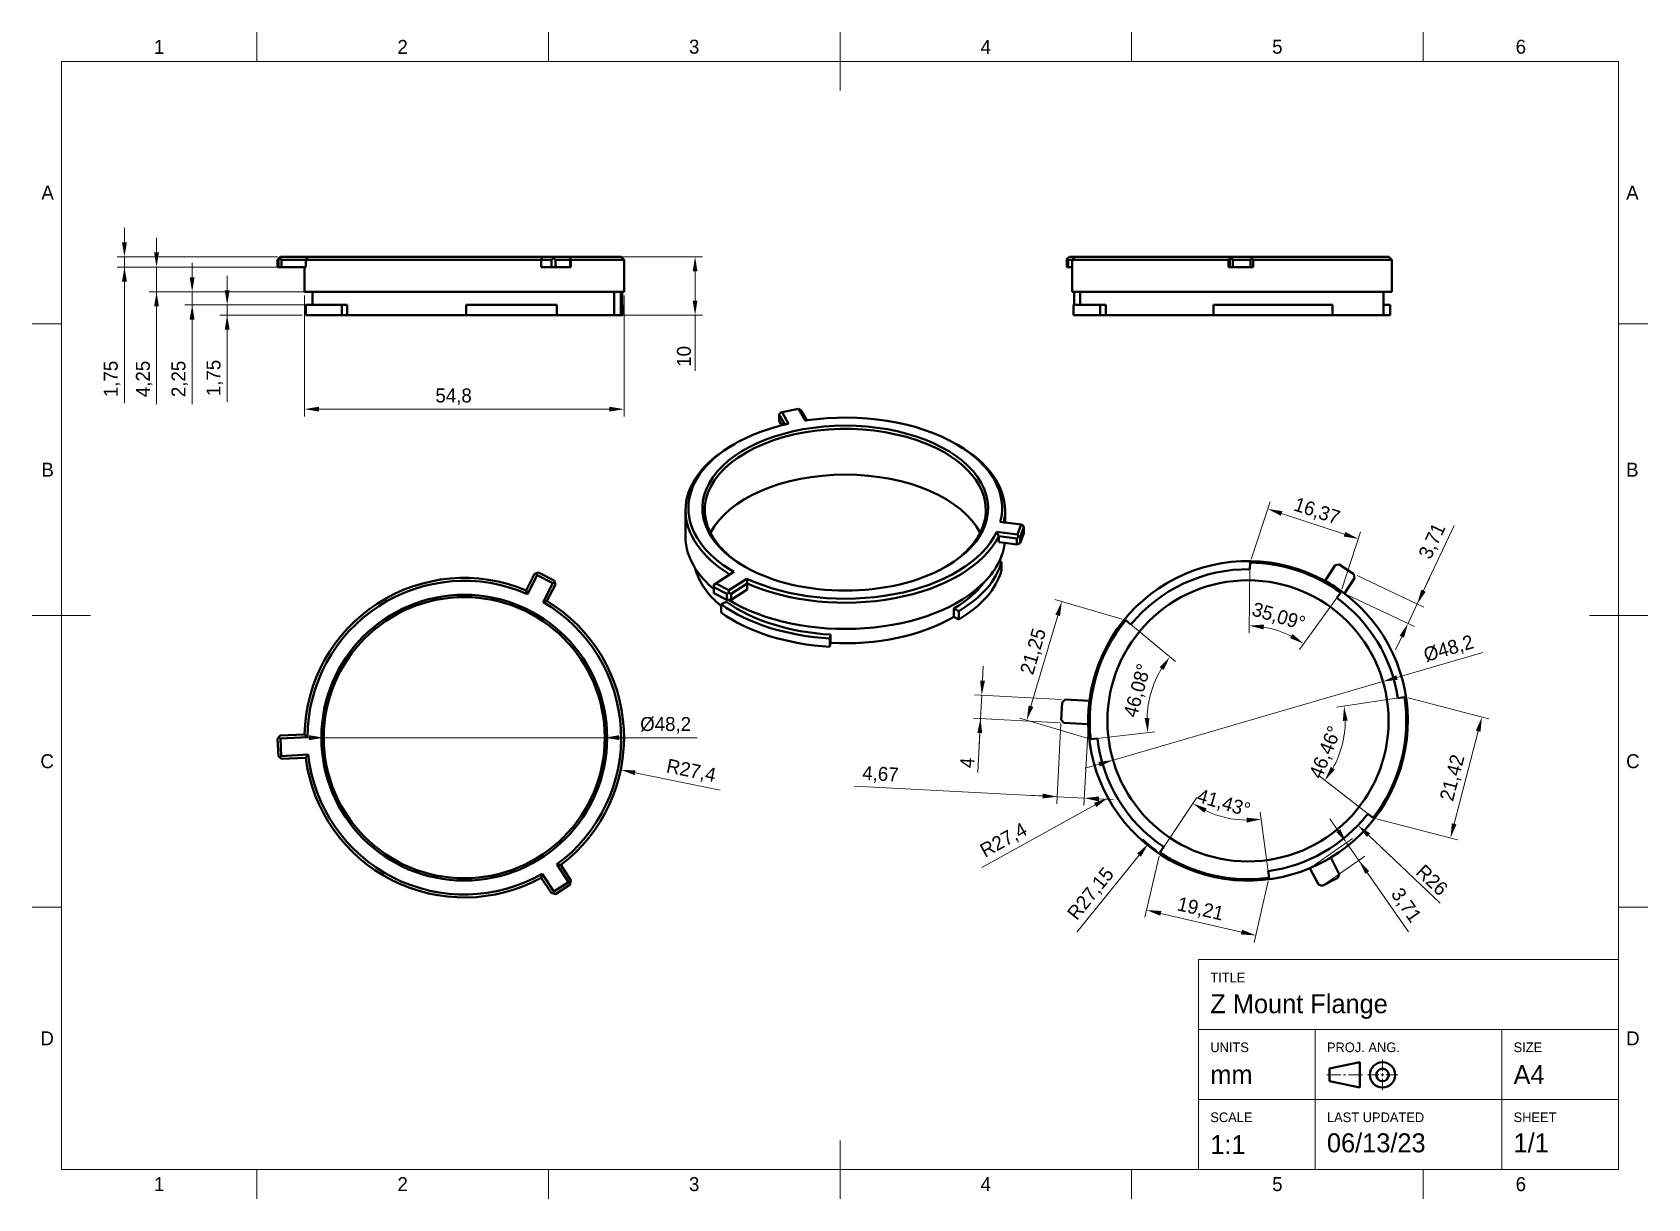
# Model space of a CAD drawing. Header units: millimetres. Extents: x 15 to 292, y 5 to 205.
import ezdxf

# ---------------------------------------------------------------- set-up
doc = ezdxf.new("R2010")
doc.units = ezdxf.units.MM
for name, color, linetype in [('Annotations', 7, 'Continuous'), ('Border', 7, 'Continuous'), ('Geometries', 7, 'Continuous')]:
    doc.layers.add(name, color=color, linetype=linetype)
doc.styles.add('Shapr0', font='txt', dxfattribs={"height": 2.3925})
doc.styles.add('Shapr1', font='txt', dxfattribs={"height": 2.3925})
doc.styles.add('Shapr2', font='txt', dxfattribs={"height": 2.3925})
doc.styles.add('Shapr4', font='txt', dxfattribs={"height": 2.3925})
doc.styles.add('Shapr6', font='txt', dxfattribs={"height": 2.3925})
doc.dimstyles.new('ISO-25', dxfattribs={"dimtxt": 2.5, "dimasz": 2.5, "dimexe": 1.25, "dimexo": 0.625, "dimtad": 1, "dimtxsty": 'Standard', "dimcen": 2.5, "dimadec": 0, "dimazin": 0, "dimtfac": 1, "dimtmove": 0, "dimatfit": 3, "dimfxl": 1, "dimarcsym": 0})

msp = doc.modelspace()

# ---------------------------------------------------------------- texts
at = {"layer": 'Border', "linetype": 'Continuous', "lineweight": 15, "char_height": 2.393, "width": 2.3925, "style": 'Shapr0'}
for s, insert, attachment_point in [('1', (36.75, 201.304), 8), ('2', (78.5, 201.304), 8), ('3', (128.5, 201.304), 8), ('4', (178.5, 201.304), 8), ('5', (228.5, 201.304), 8), ('6', (270.25, 201.304), 8), ('A', (18.696, 177.5), 6), ('A', (288.304, 177.5), 4), ('B', (18.696, 130), 6), ('B', (288.304, 130), 4), ('C', (18.696, 80), 6), ('C', (288.304, 80), 4), ('D', (18.696, 32.5), 6), ('D', (288.304, 32.5), 4), ('1', (36.75, 8.696), 2), ('2', (78.5, 8.696), 2), ('3', (128.5, 8.696), 2), ('4', (178.5, 8.696), 2), ('5', (228.5, 8.696), 2), ('6', (270.25, 8.696), 2)]:
    msp.add_mtext(s, dxfattribs=dict(at, insert=insert, attachment_point=attachment_point))
at = {"layer": 'Border', "linetype": 'Continuous', "lineweight": 15, "attachment_point": 1, "style": 'Shapr1'}
for s, insert, char_height in [('TITLE', (217, 43.75), 1.65), ('Z Mount Flange', (217, 40.052), 3.25), ('UNITS', (217, 31.783), 1.65), ('PROJ. ANG.', (237, 31.783), 1.65), ('SIZE', (269, 31.783), 1.65), ('A4', (269, 27.9), 3.25), ('mm', (217, 27.9), 3.25), ('SCALE', (217, 19.783), 1.65), ('LAST UPDATED', (237, 19.783), 1.65), ('SHEET', (269, 19.783), 1.65), ('1:1', (217, 15.9), 3.25), ('06/13/23', (237, 16.204), 3.25), ('1/1', (269, 16.204), 3.25)]:
    msp.add_mtext(s, dxfattribs=dict(at, insert=insert, char_height=char_height))

# ---------------------------------------------------------------- blocks, each defined once
blk = doc.blocks.new('*D2')
at = {"layer": 'Annotations', "color": 0, "linetype": 'Continuous', "lineweight": 15}
for p, q in [((62.47, 84.05), (59.97, 84.05)), ((64.97, 84.05), (113.17, 84.05)), ((129.02, 84.05), (115.67, 84.05))]:
    blk.add_line(p, q, dxfattribs=at)
at = {"layer": 'Annotations', "color": 0}
for points in [[(62.47, 83.63), (62.47, 84.47), (64.97, 84.05)], [(115.67, 84.47), (115.67, 83.63), (113.17, 84.05)]]:
    blk.add_solid(points, dxfattribs=at)
at = {"layer": 'Defpoints', "color": 0}
for p in [(64.97, 84.05), (113.17, 84.05)]:
    blk.add_point(p, dxfattribs=at)
at = {"layer": 'Annotations', "color": 0, "lineweight": 15, "insert": (123.6, 86.17), "char_height": 2.3925, "attachment_point": 5, "style": 'Shapr4'}
blk.add_mtext('\\A1;%%c48,2', dxfattribs=at)
blk = doc.blocks.new('*D3')
at = {"layer": 'Annotations', "color": 0, "linetype": 'Continuous', "lineweight": 15}
blk.add_line((118.36, 78.03), (132.96, 75.04), dxfattribs=at)
at = {"layer": 'Annotations', "color": 0}
blk.add_solid([(118.44, 78.44), (118.27, 77.63), (115.91, 78.54)], dxfattribs=at)
at = {"layer": 'Defpoints', "color": 0}
for p in [(89.07, 84.05), (115.91, 78.54)]:
    blk.add_point(p, dxfattribs=at)
at = {"layer": 'Annotations', "color": 0, "lineweight": 15, "insert": (127.96, 78.23), "char_height": 2.393, "attachment_point": 5, "rotation": 348.3945, "style": 'Shapr4'}
blk.add_mtext('\\A1;R27,4', dxfattribs=at)
blk = doc.blocks.new('*D4')
at = {"layer": 'Annotations', "color": 0, "linetype": 'Continuous', "lineweight": 15}
for p, q in [((177.94, 93.83), (178.07, 96.32)), ((191.48, 90.61), (176.56, 91.39)), ((177.6, 87.33), (177.81, 91.33)), ((191.27, 86.62), (176.35, 87.4)), ((177.6, 87.33), (177.11, 78.09)), ((177.47, 84.84), (177.34, 82.34))]:
    blk.add_line(p, q, dxfattribs=at)
at = {"layer": 'Annotations', "color": 0}
for points in [[(177.52, 93.85), (178.35, 93.8), (177.81, 91.33)], [(177.88, 84.82), (177.05, 84.86), (177.6, 87.33)]]:
    blk.add_solid(points, dxfattribs=at)
at = {"layer": 'Defpoints', "color": 0}
for p in [(177.81, 91.33), (192.11, 90.58), (191.9, 86.59)]:
    blk.add_point(p, dxfattribs=at)
at = {"layer": 'Annotations', "color": 0, "lineweight": 15, "insert": (175.3, 79.74), "char_height": 2.393, "attachment_point": 5, "rotation": 87, "style": 'Shapr6'}
blk.add_mtext('\\A1;4', dxfattribs=at)
blk = doc.blocks.new('*D5')
at = {"layer": 'Annotations', "color": 0, "linetype": 'Continuous', "lineweight": 15}
blk.add_line((197.26, 72.52), (177.8, 61.81), dxfattribs=at)
at = {"layer": 'Annotations', "color": 0}
blk.add_solid([(197.46, 72.15), (197.06, 72.88), (199.45, 73.73)], dxfattribs=at)
at = {"layer": 'Defpoints', "color": 0}
for p in [(223.46, 86.93), (199.45, 73.73)]:
    blk.add_point(p, dxfattribs=at)
at = {"layer": 'Annotations', "color": 0, "lineweight": 15, "insert": (181.63, 66.34), "char_height": 2.393, "attachment_point": 5, "rotation": 28.8217, "style": 'Shapr6'}
blk.add_mtext('\\A1;R27,4', dxfattribs=at)
blk = doc.blocks.new('*D6')
at = {"layer": 'Annotations', "color": 0, "linetype": 'Continuous', "lineweight": 15}
blk.add_line((204.78, 63.9), (194.09, 50.72), dxfattribs=at)
at = {"layer": 'Annotations', "color": 0, "lineweight": 15}
blk.add_arc((223.46, 86.93), 27.15, 228.3214, 234.916, dxfattribs=at)
at = {"layer": 'Annotations', "color": 0}
blk.add_solid([(205.11, 63.64), (204.46, 64.17), (206.36, 65.85)], dxfattribs=at)
at = {"layer": 'Defpoints', "color": 0}
for p in [(223.46, 86.93), (206.36, 65.85)]:
    blk.add_point(p, dxfattribs=at)
at = {"layer": 'Annotations', "color": 0, "lineweight": 15, "insert": (196.61, 57.2), "char_height": 2.393, "attachment_point": 5, "rotation": 50.9596, "style": 'Shapr6'}
blk.add_mtext('\\A1;R27,15', dxfattribs=at)
blk = doc.blocks.new('*D7')
at = {"layer": 'Annotations', "color": 0, "linetype": 'Continuous', "lineweight": 15}
blk.add_line((244.14, 67.32), (256.44, 55.65), dxfattribs=at)
at = {"layer": 'Annotations', "color": 0}
blk.add_solid([(244.43, 67.62), (243.85, 67.02), (242.32, 69.04)], dxfattribs=at)
at = {"layer": 'Defpoints', "color": 0}
for p in [(223.46, 86.93), (242.32, 69.04)]:
    blk.add_point(p, dxfattribs=at)
at = {"layer": 'Annotations', "color": 0, "lineweight": 15, "insert": (255.01, 59.63), "char_height": 2.393, "attachment_point": 5, "rotation": 316.5159, "style": 'Shapr6'}
blk.add_mtext('\\A1;R26', dxfattribs=at)
blk = doc.blocks.new('*D8')
at = {"layer": 'Annotations', "color": 0, "linetype": 'Continuous', "lineweight": 15}
for p, q in [((249, 94.37), (263.72, 98.66)), ((200.32, 80.2), (246.6, 93.67)), ((197.92, 79.5), (195.52, 78.8))]:
    blk.add_line(p, q, dxfattribs=at)
at = {"layer": 'Annotations', "color": 0}
for points in [[(248.88, 94.77), (249.12, 93.97), (246.6, 93.67)], [(198.04, 79.1), (197.8, 79.9), (200.32, 80.2)]]:
    blk.add_solid(points, dxfattribs=at)
at = {"layer": 'Defpoints', "color": 0}
for p in [(246.6, 93.67), (200.32, 80.2)]:
    blk.add_point(p, dxfattribs=at)
at = {"layer": 'Annotations', "color": 0, "lineweight": 15, "insert": (257.91, 99.18), "char_height": 2.3925, "attachment_point": 5, "rotation": 16.233, "style": 'Shapr6'}
blk.add_mtext('\\A1;%%c48,2', dxfattribs=at)
blk = doc.blocks.new('*D9')
at = {"layer": 'Annotations', "color": 0, "linetype": 'Continuous', "lineweight": 15}
for p, q in [((202.98, 103.79), (211.05, 97.14)), ((197.11, 83.87), (207.5, 85.08))]:
    blk.add_line(p, q, dxfattribs=at)
blk.add_arc((223.46, 86.93), 17.32, 148.8302, 178.3478, dxfattribs=at)
at = {"layer": 'Annotations', "color": 0}
for points in [[(208.98, 95.66), (208.3, 96.14), (210.09, 97.94)], [(205.73, 87.42), (206.57, 87.45), (206.26, 84.94)]]:
    blk.add_solid(points, dxfattribs=at)
at = {"layer": 'Defpoints', "color": 0}
for p in [(202.49, 104.19), (207.65, 94), (223.46, 86.93), (196.49, 83.8)]:
    blk.add_point(p, dxfattribs=at)
at = {"layer": 'Annotations', "color": 0, "lineweight": 15, "insert": (204.66, 92.1), "char_height": 2.3925, "attachment_point": 5, "rotation": 74.6499, "style": 'Shapr6'}
blk.add_mtext('\\A1;46,08%%d', dxfattribs=at)
blk = doc.blocks.new('*D10')
at = {"layer": 'Annotations', "color": 0, "linetype": 'Continuous', "lineweight": 15}
for p, q in [((223.8, 113.46), (223.65, 102.01)), ((238.99, 108.44), (232.28, 99.16))]:
    blk.add_line(p, q, dxfattribs=at)
blk.add_arc((223.46, 86.93), 16.32, 62.9541, 80.4799, dxfattribs=at)
at = {"layer": 'Annotations', "color": 0}
for points in [[(226.2, 103.45), (226.12, 102.62), (223.67, 103.26)], [(230.67, 101.12), (231.1, 101.83), (233.02, 100.17)]]:
    blk.add_solid(points, dxfattribs=at)
at = {"layer": 'Defpoints', "color": 0}
for p in [(223.81, 114.08), (239.35, 108.95), (230.13, 101.83), (223.46, 86.93)]:
    blk.add_point(p, dxfattribs=at)
at = {"layer": 'Annotations', "color": 0, "lineweight": 15, "insert": (228.68, 104.69), "char_height": 2.3925, "attachment_point": 5, "rotation": 343.6154, "style": 'Shapr6'}
blk.add_mtext('\\A1;35,09%%d', dxfattribs=at)
blk = doc.blocks.new('*D11')
at = {"layer": 'Annotations', "color": 0, "linetype": 'Continuous', "lineweight": 15}
for p, q in [((249.68, 90.93), (238.71, 89.26)), ((244.42, 70.68), (235.65, 77.48))]:
    blk.add_line(p, q, dxfattribs=at)
blk.add_arc((223.46, 86.93), 16.67, 330.8096, 0.0664, dxfattribs=at)
at = {"layer": 'Annotations', "color": 0}
for points in [[(240.55, 86.99), (239.72, 86.92), (239.94, 89.45)], [(237.67, 79.03), (238.36, 78.57), (236.64, 76.72)]]:
    blk.add_solid(points, dxfattribs=at)
at = {"layer": 'Defpoints', "color": 0}
for p in [(250.3, 91.02), (223.46, 86.93), (240.01, 84.95), (244.92, 70.3)]:
    blk.add_point(p, dxfattribs=at)
at = {"layer": 'Annotations', "color": 0, "lineweight": 15, "insert": (236.89, 81.49), "char_height": 2.3925, "attachment_point": 5, "rotation": 67.9541, "style": 'Shapr6'}
blk.add_mtext('\\A1;46,46%%d', dxfattribs=at)
blk = doc.blocks.new('*D12')
at = {"layer": 'Annotations', "color": 0, "linetype": 'Continuous', "lineweight": 15}
for p, q in [((208.72, 64.88), (214.69, 73.82)), ((227, 60.65), (225.56, 71.3))]:
    blk.add_line(p, q, dxfattribs=at)
blk.add_arc((223.46, 86.93), 17.03, 244.6556, 269.2454, dxfattribs=at)
at = {"layer": 'Annotations', "color": 0}
for points in [[(216.38, 71.91), (215.97, 71.18), (214, 72.78)], [(223.26, 69.49), (223.21, 70.33), (225.73, 70.06)]]:
    blk.add_solid(points, dxfattribs=at)
at = {"layer": 'Defpoints', "color": 0}
for p in [(223.46, 86.93), (221.64, 70.01), (208.37, 64.36), (227.08, 60.03)]:
    blk.add_point(p, dxfattribs=at)
at = {"layer": 'Annotations', "color": 0, "lineweight": 15, "insert": (219.26, 72.7), "char_height": 2.3925, "attachment_point": 5, "rotation": 343.5564, "style": 'Shapr6'}
blk.add_mtext('\\A1;41,43%%d', dxfattribs=at)
blk = doc.blocks.new('*D13')
at = {"layer": 'Annotations', "color": 0, "linetype": 'Continuous', "lineweight": 15}
for p, q in [((224.01, 114.68), (227.24, 124.47)), ((229.22, 122.5), (240.02, 118.93)), ((239.55, 109.54), (242.78, 119.33))]:
    blk.add_line(p, q, dxfattribs=at)
at = {"layer": 'Annotations', "color": 0}
for points in [[(229.35, 122.89), (229.09, 122.1), (226.85, 123.28)], [(239.89, 118.53), (240.15, 119.33), (242.39, 118.15)]]:
    blk.add_solid(points, dxfattribs=at)
at = {"layer": 'Defpoints', "color": 0}
for p in [(242.39, 118.15), (223.81, 114.08), (239.35, 108.95)]:
    blk.add_point(p, dxfattribs=at)
at = {"layer": 'Annotations', "color": 0, "lineweight": 15, "insert": (235.23, 122.75), "char_height": 2.393, "attachment_point": 5, "rotation": 341.717, "style": 'Shapr6'}
blk.add_mtext('\\A1;16,37', dxfattribs=at)
blk = doc.blocks.new('*D14')
at = {"layer": 'Annotations', "color": 0, "linetype": 'Continuous', "lineweight": 15}
for p, q in [((201.9, 104.36), (190.34, 107.77)), ((186.24, 89.43), (190.83, 105.01)), ((195.89, 83.98), (184.33, 87.38))]:
    blk.add_line(p, q, dxfattribs=at)
at = {"layer": 'Annotations', "color": 0}
for points in [[(191.23, 104.9), (190.43, 105.13), (191.54, 107.41)], [(185.84, 89.54), (186.64, 89.31), (185.53, 87.03)]]:
    blk.add_solid(points, dxfattribs=at)
at = {"layer": 'Defpoints', "color": 0}
for p in [(191.54, 107.41), (202.49, 104.19), (196.49, 83.8)]:
    blk.add_point(p, dxfattribs=at)
at = {"layer": 'Annotations', "color": 0, "lineweight": 15, "insert": (186.79, 98.8), "char_height": 2.393, "attachment_point": 5, "rotation": 73.589, "style": 'Shapr6'}
blk.add_mtext('\\A1;21,25', dxfattribs=at)
blk = doc.blocks.new('*D15')
at = {"layer": 'Annotations', "color": 0, "linetype": 'Continuous', "lineweight": 15}
for p, q in [((208.23, 63.75), (205.8, 53.27)), ((226.94, 59.42), (224.51, 48.93)), ((222.36, 50.71), (208.52, 53.92))]:
    blk.add_line(p, q, dxfattribs=at)
at = {"layer": 'Annotations', "color": 0}
for points in [[(208.61, 54.33), (208.42, 53.52), (206.08, 54.49)], [(222.26, 50.31), (222.45, 51.12), (224.79, 50.15)]]:
    blk.add_solid(points, dxfattribs=at)
at = {"layer": 'Defpoints', "color": 0}
for p in [(208.37, 64.36), (227.08, 60.03), (206.08, 54.49)]:
    blk.add_point(p, dxfattribs=at)
at = {"layer": 'Annotations', "color": 0, "lineweight": 15, "insert": (215.29, 54.53), "char_height": 2.393, "attachment_point": 5, "rotation": 346.9505, "style": 'Shapr6'}
blk.add_mtext('\\A1;19,21', dxfattribs=at)
blk = doc.blocks.new('*D16')
at = {"layer": 'Annotations', "color": 0, "linetype": 'Continuous', "lineweight": 15}
for p, q in [((250.9, 90.87), (264.78, 87.26)), ((262.94, 85.16), (258.81, 69.27)), ((245.52, 70.14), (259.39, 66.54))]:
    blk.add_line(p, q, dxfattribs=at)
at = {"layer": 'Annotations', "color": 0}
for points in [[(263.34, 85.05), (262.54, 85.26), (263.57, 87.58)], [(258.41, 69.38), (259.21, 69.17), (258.18, 66.85)]]:
    blk.add_solid(points, dxfattribs=at)
at = {"layer": 'Defpoints', "color": 0}
for p in [(250.3, 91.02), (244.92, 70.3), (258.18, 66.85)]:
    blk.add_point(p, dxfattribs=at)
at = {"layer": 'Annotations', "color": 0, "lineweight": 15, "insert": (258.66, 77.14), "char_height": 2.393, "attachment_point": 5, "rotation": 75.438, "style": 'Shapr6'}
blk.add_mtext('\\A1;21,42', dxfattribs=at)
blk = doc.blocks.new('*D17')
at = {"layer": 'Annotations', "color": 0, "linetype": 'Continuous', "lineweight": 15}
for p, q in [((48.41, 160.75), (48.41, 163.25)), ((61.29, 158.25), (47.16, 158.25)), ((48.41, 158.25), (48.41, 156.5)), ((61.29, 156.5), (47.16, 156.5)), ((48.41, 156.5), (48.41, 141.56)), ((48.41, 154), (48.41, 151.5))]:
    blk.add_line(p, q, dxfattribs=at)
at = {"layer": 'Annotations', "color": 0}
for points in [[(48, 160.75), (48.83, 160.75), (48.41, 158.25)], [(48.83, 154), (48, 154), (48.41, 156.5)]]:
    blk.add_solid(points, dxfattribs=at)
at = {"layer": 'Defpoints', "color": 0}
for p in [(61.92, 158.25), (48.41, 156.5), (61.92, 156.5)]:
    blk.add_point(p, dxfattribs=at)
at = {"layer": 'Annotations', "color": 0, "lineweight": 15, "insert": (46.29, 145.73), "char_height": 2.393, "attachment_point": 5, "rotation": 90, "style": 'Shapr2'}
blk.add_mtext('\\A1;1,75', dxfattribs=at)
blk = doc.blocks.new('*D18')
at = {"layer": 'Annotations', "color": 0, "linetype": 'Continuous', "lineweight": 15}
for p, q in [((42.41, 163), (42.41, 165.5)), ((62.44, 160.5), (41.16, 160.5)), ((62.44, 158.25), (41.16, 158.25)), ((42.41, 160.5), (42.41, 158.25)), ((42.41, 158.25), (42.41, 141.21)), ((42.41, 155.75), (42.41, 153.25))]:
    blk.add_line(p, q, dxfattribs=at)
at = {"layer": 'Annotations', "color": 0}
for points in [[(41.99, 163), (42.82, 163), (42.41, 160.5)], [(42.82, 155.75), (41.99, 155.75), (42.41, 158.25)]]:
    blk.add_solid(points, dxfattribs=at)
at = {"layer": 'Defpoints', "color": 0}
for p in [(42.41, 158.25), (63.07, 160.5), (63.07, 158.25)]:
    blk.add_point(p, dxfattribs=at)
at = {"layer": 'Annotations', "color": 0, "lineweight": 15, "insert": (40.28, 145.56), "char_height": 2.393, "attachment_point": 5, "rotation": 90, "style": 'Shapr2'}
blk.add_mtext('\\A1;2,25', dxfattribs=at)
blk = doc.blocks.new('*D19')
at = {"layer": 'Annotations', "color": 0, "linetype": 'Continuous', "lineweight": 15}
for p, q in [((36.3, 167.25), (36.3, 169.75)), ((61.04, 164.75), (35.05, 164.75)), ((36.3, 160.5), (36.3, 164.75)), ((61.04, 160.5), (35.05, 160.5)), ((36.3, 160.5), (36.3, 141.22)), ((36.3, 158), (36.3, 155.5))]:
    blk.add_line(p, q, dxfattribs=at)
at = {"layer": 'Annotations', "color": 0}
for points in [[(35.88, 167.25), (36.72, 167.25), (36.3, 164.75)], [(36.72, 158), (35.88, 158), (36.3, 160.5)]]:
    blk.add_solid(points, dxfattribs=at)
at = {"layer": 'Defpoints', "color": 0}
for p in [(36.3, 164.75), (61.67, 164.75), (61.67, 160.5)]:
    blk.add_point(p, dxfattribs=at)
at = {"layer": 'Annotations', "color": 0, "lineweight": 15, "insert": (34.18, 145.56), "char_height": 2.393, "attachment_point": 5, "rotation": 90, "style": 'Shapr2'}
blk.add_mtext('\\A1;4,25', dxfattribs=at)
blk = doc.blocks.new('*D20')
at = {"layer": 'Annotations', "color": 0, "linetype": 'Continuous', "lineweight": 15}
for p, q in [((30.8, 169), (30.8, 171.5)), ((57.06, 166.5), (29.55, 166.5)), ((30.8, 164.75), (30.8, 166.5)), ((57.09, 164.75), (29.55, 164.75)), ((30.8, 164.75), (30.8, 141.39)), ((30.8, 162.25), (30.8, 159.75))]:
    blk.add_line(p, q, dxfattribs=at)
at = {"layer": 'Annotations', "color": 0}
for points in [[(30.38, 169), (31.22, 169), (30.8, 166.5)], [(31.22, 162.25), (30.38, 162.25), (30.8, 164.75)]]:
    blk.add_solid(points, dxfattribs=at)
at = {"layer": 'Defpoints', "color": 0}
for p in [(30.8, 166.5), (57.69, 166.5), (57.72, 164.75)]:
    blk.add_point(p, dxfattribs=at)
at = {"layer": 'Annotations', "color": 0, "lineweight": 15, "insert": (28.68, 145.56), "char_height": 2.393, "attachment_point": 5, "rotation": 90, "style": 'Shapr2'}
blk.add_mtext('\\A1;1,75', dxfattribs=at)
blk = doc.blocks.new('*D21')
at = {"layer": 'Annotations', "color": 0, "linetype": 'Continuous', "lineweight": 15}
for p, q in [((103.06, 166.5), (129.9, 166.5)), ((128.65, 159), (128.65, 164)), ((90.03, 156.5), (129.9, 156.5)), ((128.65, 156.5), (128.65, 146.96))]:
    blk.add_line(p, q, dxfattribs=at)
at = {"layer": 'Annotations', "color": 0}
for points in [[(129.06, 164), (128.23, 164), (128.65, 166.5)], [(128.23, 159), (129.06, 159), (128.65, 156.5)]]:
    blk.add_solid(points, dxfattribs=at)
at = {"layer": 'Defpoints', "color": 0}
for p in [(102.44, 166.5), (128.65, 166.5), (89.4, 156.5)]:
    blk.add_point(p, dxfattribs=at)
at = {"layer": 'Annotations', "color": 0, "lineweight": 15, "insert": (126.75, 149.43), "char_height": 2.393, "attachment_point": 5, "rotation": 90, "style": 'Shapr2'}
blk.add_mtext('\\A1;10', dxfattribs=at)
blk = doc.blocks.new('*D22')
at = {"layer": 'Annotations', "color": 0, "linetype": 'Continuous', "lineweight": 15}
for p, q in [((61.67, 159.88), (61.67, 139.13)), ((116.47, 159.88), (116.47, 139.13)), ((64.17, 140.38), (113.97, 140.38))]:
    blk.add_line(p, q, dxfattribs=at)
at = {"layer": 'Annotations', "color": 0}
for points in [[(64.17, 140.8), (64.17, 139.97), (61.67, 140.38)], [(113.97, 139.97), (113.97, 140.8), (116.47, 140.38)]]:
    blk.add_solid(points, dxfattribs=at)
at = {"layer": 'Defpoints', "color": 0}
for p in [(61.67, 160.5), (116.47, 160.5), (116.47, 140.38)]:
    blk.add_point(p, dxfattribs=at)
at = {"layer": 'Annotations', "color": 0, "lineweight": 15, "insert": (87.24, 142.51), "char_height": 2.393, "attachment_point": 5, "style": 'Shapr2'}
blk.add_mtext('\\A1;54,8', dxfattribs=at)
blk = doc.blocks.new('*D23')
at = {"layer": 'Annotations', "color": 0, "linetype": 'Continuous', "lineweight": 15}
for p, q in [((191.39, 86.49), (190.67, 72.68)), ((196.03, 85.74), (195.34, 72.43)), ((190.73, 73.93), (155.98, 75.75)), ((188.24, 74.06), (185.74, 74.19)), ((195.4, 73.68), (190.73, 73.93)), ((197.9, 73.55), (200.39, 73.42))]:
    blk.add_line(p, q, dxfattribs=at)
at = {"layer": 'Annotations', "color": 0}
for points in [[(188.22, 73.64), (188.26, 74.47), (190.73, 73.93)], [(197.92, 73.97), (197.88, 73.13), (195.4, 73.68)]]:
    blk.add_solid(points, dxfattribs=at)
at = {"layer": 'Defpoints', "color": 0}
for p in [(191.43, 87.11), (196.07, 86.37), (190.73, 73.93)]:
    blk.add_point(p, dxfattribs=at)
at = {"layer": 'Annotations', "color": 0, "lineweight": 15, "insert": (160.43, 77.64), "char_height": 2.393, "attachment_point": 5, "rotation": 357, "style": 'Shapr6'}
blk.add_mtext('\\A1;4,67', dxfattribs=at)
blk = doc.blocks.new('*D24')
at = {"layer": 'Annotations', "color": 0, "linetype": 'Continuous', "lineweight": 15}
for p, q in [((238.94, 68.09), (237.52, 70.15)), ((234.6, 62.03), (241.4, 66.75)), ((240.37, 66.04), (242.48, 62.99)), ((236.71, 58.99), (243.51, 63.71)), ((242.48, 62.99), (250.98, 50.74)), ((243.91, 60.94), (245.33, 58.88))]:
    blk.add_line(p, q, dxfattribs=at)
at = {"layer": 'Annotations', "color": 0}
for points in [[(238.6, 67.85), (239.29, 68.33), (240.37, 66.04)], [(244.25, 61.18), (243.57, 60.7), (242.48, 62.99)]]:
    blk.add_solid(points, dxfattribs=at)
at = {"layer": 'Defpoints', "color": 0}
for p in [(234.08, 61.68), (242.48, 62.99), (236.2, 58.63)]:
    blk.add_point(p, dxfattribs=at)
at = {"layer": 'Annotations', "color": 0, "lineweight": 15, "insert": (250.45, 55.24), "char_height": 2.393, "attachment_point": 5, "rotation": 304.7518, "style": 'Shapr6'}
blk.add_mtext('\\A1;3,71', dxfattribs=at)
blk = doc.blocks.new('*D25')
at = {"layer": 'Annotations', "color": 0, "linetype": 'Continuous', "lineweight": 15}
for p, q in [((252.48, 106.98), (258.82, 120.42)), ((242.17, 111.85), (253.62, 106.45)), ((253.55, 109.24), (254.62, 111.51)), ((240.59, 108.5), (252.03, 103.1)), ((252.48, 106.98), (250.9, 103.63)), ((249.84, 101.37), (248.77, 99.11))]:
    blk.add_line(p, q, dxfattribs=at)
at = {"layer": 'Annotations', "color": 0}
for points in [[(253.17, 109.42), (253.93, 109.07), (252.48, 106.98)], [(250.21, 101.19), (249.46, 101.55), (250.9, 103.63)]]:
    blk.add_solid(points, dxfattribs=at)
at = {"layer": 'Defpoints', "color": 0}
for p in [(241.6, 112.12), (240.02, 108.76), (250.9, 103.63)]:
    blk.add_point(p, dxfattribs=at)
at = {"layer": 'Annotations', "color": 0, "lineweight": 15, "insert": (255.19, 117.7), "char_height": 2.393, "attachment_point": 5, "rotation": 64.7518, "style": 'Shapr6'}
blk.add_mtext('\\A1;3,71', dxfattribs=at)
blk = doc.blocks.new('*U26')
at = {"layer": 'Border', "linetype": 'Continuous', "lineweight": 15}
for p, q in [((287, 46), (215, 46)), ((215, 10), (215, 46)), ((287, 10), (287, 46)), ((287, 34), (215, 34)), ((235, 10), (235, 34)), ((267, 10), (267, 34)), ((246.53, 26.88), (246.53, 28.83)), ((237, 26.23), (239.38, 26.23)), ((239.82, 26.23), (240.25, 26.23)), ((243.07, 26.23), (240.68, 26.23)), ((245.88, 26.23), (243.93, 26.23)), ((246.32, 26.23), (246.75, 26.23)), ((246.53, 26.02), (246.53, 26.45)), ((246.53, 25.58), (246.53, 23.63)), ((247.18, 26.23), (249.13, 26.23)), ((287, 22), (215, 22)), ((287, 10), (215, 10))]:
    blk.add_line(p, q, dxfattribs=at)
at = {"layer": 'Border', "linetype": 'Continuous', "lineweight": 40}
for p, q in [((237.43, 27.32), (242.63, 28.4)), ((242.63, 28.4), (242.63, 24.07)), ((237.43, 27.32), (237.43, 25.15)), ((237.43, 25.15), (242.63, 24.07))]:
    blk.add_line(p, q, dxfattribs=at)
for radius in [2.17, 1.08]:
    blk.add_circle((246.53, 26.23), radius, dxfattribs=at)

# ---------------------------------------------------------------- dimensions: what is measured, and where the dimension line sits
at = {"layer": 'Annotations', "linetype": 'Continuous', "lineweight": 15}
for base, p1, p2, angle, override, picture, middle, dimtype in [((30.8, 166.5), (57.715, 164.75), (57.689, 166.5), 90, {"dimscale": 1, "dimgap": 0.7, "dimdec": 2, "dimlfac": 1, "dimrnd": 0.01, "dimzin": 8, "dimdsep": 44, "dimtxsty": 'Shapr2', "dimse1": 0, "dimse2": 0, "dimadec": 2, "dimtol": 0, "dimlim": 0, "dimtp": 0, "dimtm": 0, "dimtfac": 0.6, "dimtdec": 8, "dimfrac": 2, "dimtolj": 1, "dimlwd": 15, "dimlwe": 15}, '*D20', (30.8, 145.564), 160), ((36.3, 164.75), (61.667, 160.5), (61.667, 164.75), 90, {"dimscale": 1, "dimgap": 0.7, "dimdec": 2, "dimlfac": 1, "dimrnd": 0.01, "dimzin": 8, "dimdsep": 44, "dimtxsty": 'Shapr2', "dimse1": 0, "dimse2": 0, "dimadec": 2, "dimtol": 0, "dimlim": 0, "dimtp": 0, "dimtm": 0, "dimtfac": 0.6, "dimtdec": 8, "dimfrac": 2, "dimtolj": 1, "dimlwd": 15, "dimlwe": 15}, '*D19', (36.3, 145.562), 160), ((128.646, 166.5), (89.402, 156.5), (102.437, 166.5), 270, {"dimscale": 1, "dimgap": 0.7, "dimdec": 2, "dimlfac": 1, "dimrnd": 0.01, "dimzin": 8, "dimdsep": 44, "dimtxsty": 'Shapr2', "dimse1": 0, "dimse2": 0, "dimadec": 2, "dimtol": 0, "dimlim": 0, "dimtp": 0, "dimtm": 0, "dimtfac": 0.6, "dimtdec": 8, "dimfrac": 2, "dimtolj": 1, "dimlwd": 15, "dimlwe": 15}, '*D21', (128.646, 149.429), 160), ((42.408, 158.25), (63.067, 160.5), (63.067, 158.25), 90, {"dimscale": 1, "dimgap": 0.7, "dimdec": 2, "dimlfac": 1, "dimrnd": 0.01, "dimzin": 8, "dimdsep": 44, "dimtxsty": 'Shapr2', "dimse1": 0, "dimse2": 0, "dimadec": 2, "dimtol": 0, "dimlim": 0, "dimtp": 0, "dimtm": 0, "dimtfac": 0.6, "dimtdec": 8, "dimfrac": 2, "dimtolj": 1, "dimlwd": 15, "dimlwe": 15}, '*D18', (42.408, 145.558), 160), ((48.415, 156.5), (61.917, 158.25), (61.917, 156.5), 90, {"dimscale": 1, "dimgap": 0.7, "dimdec": 2, "dimlfac": 1, "dimrnd": 0.01, "dimzin": 8, "dimdsep": 44, "dimtxsty": 'Shapr2', "dimse1": 0, "dimse2": 0, "dimadec": 2, "dimtol": 0, "dimlim": 0, "dimtp": 0, "dimtm": 0, "dimtfac": 0.6, "dimtdec": 8, "dimfrac": 2, "dimtolj": 1, "dimlwd": 15, "dimlwe": 15}, '*D17', (48.415, 145.734), 160), ((116.467, 140.382), (61.667, 160.5), (116.467, 160.5), 180, {"dimscale": 1, "dimgap": 0.7, "dimdec": 2, "dimlfac": 1, "dimrnd": 0.01, "dimzin": 8, "dimdsep": 44, "dimtxsty": 'Shapr2', "dimse1": 0, "dimse2": 0, "dimadec": 2, "dimtol": 0, "dimlim": 0, "dimtp": 0, "dimtm": 0, "dimtfac": 0.6, "dimtdec": 8, "dimfrac": 2, "dimtolj": 1, "dimlwd": 15, "dimlwe": 15}, '*D22', (87.236, 140.382), 160), ((242.392, 118.146), (223.809, 114.082), (239.353, 108.947), 341.717, {"dimscale": 1, "dimgap": 0.7, "dimdec": 2, "dimlfac": 1, "dimrnd": 0.01, "dimzin": 8, "dimdsep": 44, "dimtxsty": 'Shapr6', "dimadec": 2, "dimtol": 0, "dimlim": 0, "dimtp": 0, "dimtm": 0, "dimtfac": 0.6, "dimtdec": 8, "dimfrac": 2, "dimtolj": 1, "dimlwd": 15, "dimlwe": 15}, '*D13', (234.569, 120.731), 161), ((250.904, 103.631), (241.602, 112.116), (240.021, 108.763), 244.75175, {"dimscale": 1, "dimgap": 0.7, "dimdec": 2, "dimlfac": 1, "dimrnd": 0.01, "dimzin": 8, "dimdsep": 44, "dimtxsty": 'Shapr6', "dimadec": 2, "dimtol": 0, "dimlim": 0, "dimtp": 0, "dimtm": 0, "dimtfac": 0.6, "dimtdec": 8, "dimfrac": 2, "dimtolj": 1, "dimlwd": 15, "dimlwe": 15}, '*D25', (257.112, 116.795), 161), ((191.536, 107.413), (196.491, 83.801), (202.495, 104.185), 73.589, {"dimscale": 1, "dimgap": 0.7, "dimdec": 2, "dimlfac": 1, "dimrnd": 0.01, "dimzin": 8, "dimdsep": 44, "dimtxsty": 'Shapr6', "dimadec": 2, "dimtol": 0, "dimlim": 0, "dimtp": 0, "dimtm": 0, "dimtfac": 0.6, "dimtdec": 8, "dimfrac": 2, "dimtolj": 1, "dimlwd": 15, "dimlwe": 15}, '*D14', (188.823, 98.2), 161), ((177.807, 91.329), (191.898, 86.586), (192.108, 90.58), 87, {"dimscale": 1, "dimgap": 0.7, "dimdec": 2, "dimlfac": 1, "dimrnd": 0.01, "dimzin": 8, "dimdsep": 44, "dimtxsty": 'Shapr6', "dimse1": 0, "dimse2": 0, "dimadec": 2, "dimtol": 0, "dimlim": 0, "dimtp": 0, "dimtm": 0, "dimtfac": 0.6, "dimtdec": 8, "dimfrac": 2, "dimtolj": 1, "dimlwd": 15, "dimlwe": 15}, '*D4', (177.195, 79.644), 160), ((258.1827, 66.8511), (250.3, 91.025), (244.9155, 70.2975), 255.438, {"dimscale": 1, "dimgap": 0.7, "dimdec": 2, "dimlfac": 1, "dimrnd": 0.01, "dimzin": 8, "dimdsep": 44, "dimtxsty": 'Shapr6', "dimadec": 2, "dimtol": 0, "dimlim": 0, "dimtp": 0, "dimtm": 0, "dimtfac": 0.6, "dimtdec": 8, "dimfrac": 2, "dimtolj": 1, "dimlwd": 15, "dimlwe": 15}, '*D16', (260.7178, 76.6096), 161), ((190.734, 73.926), (196.066, 86.367), (191.425, 87.111), 357, {"dimscale": 1, "dimgap": 0.7, "dimdec": 2, "dimlfac": 1, "dimrnd": 0.01, "dimzin": 8, "dimdsep": 44, "dimtxsty": 'Shapr6', "dimse1": 0, "dimse2": 0, "dimadec": 2, "dimtol": 0, "dimlim": 0, "dimtp": 0, "dimtm": 0, "dimtfac": 0.6, "dimtdec": 8, "dimfrac": 2, "dimtolj": 1, "dimlwd": 15, "dimlwe": 15}, '*D23', (160.318, 75.52), 160), ((242.482, 62.993), (234.084, 61.678), (236.197, 58.632), 304.75175, {"dimscale": 1, "dimgap": 0.7, "dimdec": 2, "dimlfac": 1, "dimrnd": 0.01, "dimzin": 8, "dimdsep": 44, "dimtxsty": 'Shapr6', "dimadec": 2, "dimtol": 0, "dimlim": 0, "dimtp": 0, "dimtm": 0, "dimtfac": 0.6, "dimtdec": 8, "dimfrac": 2, "dimtolj": 1, "dimlwd": 15, "dimlwe": 15}, '*D24', (248.701, 54.029), 161), ((206.081, 54.486), (227.082, 60.027), (208.37, 64.364), 166.9505, {"dimscale": 1, "dimgap": 0.7, "dimdec": 2, "dimlfac": 1, "dimrnd": 0.01, "dimzin": 8, "dimdsep": 44, "dimtxsty": 'Shapr6', "dimadec": 2, "dimtol": 0, "dimlim": 0, "dimtp": 0, "dimtm": 0, "dimtfac": 0.6, "dimtdec": 8, "dimfrac": 2, "dimtolj": 1, "dimlwd": 15, "dimlwe": 15}, '*D15', (214.807, 52.463), 161)]:
    dim = msp.add_linear_dim(base=base, p1=p1, p2=p2, angle=angle, dimstyle='ISO-25', override=override, dxfattribs=at)
    dim.commit()
    dim.dimension.update_dxf_attribs({"geometry": picture, "text_midpoint": middle, "dimtype": dimtype})
for base, center, p1, p2, picture, middle in [((230.134, 101.832), (223.46, 86.934), (239.353, 108.947), (223.809, 114.082), '*D10', (228.065, 102.596)), ((207.652, 94.002), (223.46, 86.934), (202.495, 104.185), (196.491, 83.801), '*D9', (206.761, 91.518)), ((240.0142, 84.9545), (223.4599, 86.9342), (244.9155, 70.2975), (250.3, 91.025), '*D11', (238.9131, 80.6763)), ((221.638, 70.006), (223.46, 86.934), (208.37, 64.364), (227.082, 60.027), '*D12', (218.64, 70.605))]:
    dim = msp.add_angular_dim_3p(base=base, center=center, p1=p1, p2=p2, dimstyle='ISO-25', override={"dimscale": 1, "dimgap": 0.7, "dimlfac": 1, "dimrnd": 0.01, "dimdsep": 44, "dimtxsty": 'Shapr6', "dimaunit": 0, "dimadec": 2, "dimazin": 2, "dimtol": 0, "dimlim": 0, "dimtp": 0, "dimtm": 0, "dimtfac": 0.6, "dimtdec": 8, "dimfrac": 2, "dimtolj": 1, "dimlwd": 15, "dimlwe": 15}, dxfattribs=at)
    dim.commit()
    dim.dimension.update_dxf_attribs({"geometry": picture, "text_midpoint": middle, "dimtype": 165})
dim = msp.add_diameter_dim_2p(p1=(200.321, 80.197), p2=(246.599, 93.671), dimstyle='ISO-25', override={"dimscale": 1, "dimgap": 0.7, "dimdec": 2, "dimlfac": 1, "dimrnd": 0.01, "dimzin": 8, "dimdsep": 44, "dimtxsty": 'Shapr6', "dimcen": 2.5, "dimadec": 2, "dimtol": 0, "dimlim": 0, "dimtp": 0, "dimtm": 0, "dimtfac": 0.6, "dimtdec": 8, "dimtofl": 1, "dimfrac": 2, "dimtolj": 1, "dimlwd": 15, "dimlwe": 15}, dxfattribs=at)
dim.commit()
dim.dimension.update_dxf_attribs({"geometry": '*D8', "text_midpoint": (258.508, 97.139), "dimtype": 163})
dim = msp.add_diameter_dim_2p(p1=(64.967, 84.049), p2=(113.167, 84.049), dimstyle='ISO-25', override={"dimscale": 1, "dimgap": 0.7, "dimdec": 2, "dimlfac": 1, "dimrnd": 0.01, "dimzin": 8, "dimdsep": 44, "dimtxsty": 'Shapr4', "dimcen": 2.5, "dimadec": 2, "dimtol": 0, "dimlim": 0, "dimtp": 0, "dimtm": 0, "dimtfac": 0.6, "dimtdec": 8, "dimtofl": 1, "dimfrac": 2, "dimtolj": 1, "dimlwd": 15, "dimlwe": 15}, dxfattribs=at)
dim.commit()
dim.dimension.update_dxf_attribs({"geometry": '*D2', "text_midpoint": (123.595, 86.173)})
for center, mpoint, override, picture, middle in [((223.46, 86.934), (199.454, 73.725), {"dimscale": 1, "dimgap": 0.7, "dimdec": 2, "dimlfac": 1, "dimrnd": 0.01, "dimzin": 8, "dimdsep": 44, "dimtxsty": 'Shapr6', "dimcen": 0, "dimadec": 2, "dimtol": 0, "dimlim": 0, "dimtp": 0, "dimtm": 0, "dimtfac": 0.6, "dimtdec": 8, "dimtofl": 0, "dimfrac": 2, "dimtolj": 1, "dimlwd": 15, "dimlwe": 15}, '*D5', (182.656, 64.482)), ((223.46, 86.934), (206.359, 65.847), {"dimscale": 1, "dimgap": 0.7, "dimdec": 2, "dimlfac": 1, "dimrnd": 0.01, "dimzin": 8, "dimdsep": 44, "dimtxsty": 'Shapr6', "dimcen": 0, "dimadec": 2, "dimtol": 0, "dimlim": 0, "dimtp": 0, "dimtm": 0, "dimtfac": 0.6, "dimtdec": 8, "dimtofl": 0, "dimfrac": 2, "dimtolj": 1, "dimlwd": 15, "dimlwe": 15}, '*D6', (198.263, 55.863)), ((223.46, 86.934), (242.325, 69.042), {"dimscale": 1, "dimgap": 0.7, "dimdec": 2, "dimlfac": 1, "dimrnd": 0.01, "dimzin": 8, "dimdsep": 44, "dimtxsty": 'Shapr6', "dimcen": 0, "dimadec": 2, "dimtol": 0, "dimlim": 0, "dimtp": 0, "dimtm": 0, "dimtfac": 0.6, "dimtdec": 8, "dimtofl": 0, "dimfrac": 2, "dimtolj": 1, "dimlwd": 15, "dimlwe": 15}, '*D7', (253.7, 58.253)), ((89.067, 84.049), (115.907, 78.537), {"dimscale": 1, "dimgap": 0.7, "dimdec": 2, "dimlfac": 1, "dimrnd": 0.01, "dimzin": 8, "dimdsep": 44, "dimtxsty": 'Shapr4', "dimcen": 0, "dimadec": 2, "dimtol": 0, "dimlim": 0, "dimtp": 0, "dimtm": 0, "dimtfac": 0.6, "dimtdec": 8, "dimtofl": 0, "dimfrac": 2, "dimtolj": 1, "dimlwd": 15, "dimlwe": 15}, '*D3', (127.529, 76.15))]:
    dim = msp.add_radius_dim(center=center, mpoint=mpoint, dimstyle='ISO-25', override=override, dxfattribs=at)
    dim.commit()
    dim.dimension.update_dxf_attribs({"geometry": picture, "text_midpoint": middle, "dimtype": 164})

# ---------------------------------------------------------------- linework, layer by layer
at = {"layer": 'Border', "linetype": 'Continuous', "lineweight": 15}
for p, q in [((53.5, 200), (53.5, 205)), ((103.5, 200), (103.5, 205)), ((153.5, 195), (153.5, 205)), ((203.5, 200), (203.5, 205)), ((253.5, 200), (253.5, 205)), ((287, 200), (20, 200)), ((20, 200), (20, 10)), ((287, 10), (287, 200)), ((20, 155), (15, 155)), ((287, 155), (292, 155)), ((25, 105), (15, 105)), ((282, 105), (292, 105)), ((20, 55), (15, 55)), ((287, 55), (292, 55)), ((153.5, 15), (153.5, 5)), ((20, 10), (287, 10)), ((53.5, 10), (53.5, 5)), ((103.5, 10), (103.5, 5)), ((203.5, 10), (203.5, 5)), ((253.5, 10), (253.5, 5))]:
    msp.add_line(p, q, dxfattribs=at)
at = {"layer": 'Geometries', "linetype": 'Continuous', "lineweight": 40}
for p, q in [((57.033, 166), (57.269, 166.25)), ((57.452, 166.25), (57.19, 166)), ((57.269, 166.25), (57.532, 166.5)), ((57.452, 166.25), (57.689, 166.5)), ((57.715, 166), (57.452, 166.25)), ((57.532, 166.5), (57.689, 166.5)), ((57.689, 166.5), (62.324, 166.5)), ((62.324, 166.5), (102.437, 166.5)), ((102.437, 166.5), (104.421, 166.5)), ((104.347, 166.25), (104.001, 166)), ((104.421, 166.5), (104.347, 166.25)), ((104.693, 166), (104.347, 166.25)), ((104.421, 166.5), (106.937, 166.5)), ((106.937, 166.5), (107.283, 166.25)), ((106.937, 166.5), (115.967, 166.5)), ((107.283, 166.25), (107.209, 166)), ((107.356, 166), (107.283, 166.25)), ((116.467, 166), (115.967, 166.5)), ((192.508, 166.25), (192.399, 166)), ((192.844, 166.5), (192.508, 166.25)), ((192.617, 166), (192.508, 166.25)), ((192.844, 166.5), (193.801, 166.5)), ((193.801, 166.5), (193.301, 166)), ((193.801, 166.5), (220.609, 166.5)), ((220.615, 166.25), (220.352, 166)), ((220.609, 166.5), (220.852, 166.5)), ((220.615, 166.25), (220.852, 166.5)), ((220.878, 166), (220.615, 166.25)), ((220.852, 166.5), (223.848, 166.5)), ((224.11, 166.25), (223.848, 166.5)), ((223.848, 166.5), (247.601, 166.5)), ((224.11, 166.25), (223.874, 166)), ((224.347, 166), (224.11, 166.25)), ((248.101, 166), (247.601, 166.5)), ((57.19, 166), (57.033, 166)), ((57.033, 166), (57.033, 164.75)), ((57.19, 164.75), (57.033, 164.75)), ((57.19, 164.75), (57.19, 166)), ((57.715, 164.75), (57.19, 164.75)), ((61.883, 166), (57.715, 166)), ((57.715, 166), (57.715, 164.75)), ((57.715, 164.75), (61.667, 164.75)), ((61.667, 160.5), (61.667, 164.75)), ((61.667, 164.75), (61.883, 164.75)), ((61.883, 166), (61.883, 164.75)), ((102.273, 166), (61.883, 166)), ((102.273, 166), (102.273, 164.75)), ((104.001, 166), (102.273, 166)), ((104.001, 164.75), (102.273, 164.75)), ((104.001, 164.75), (104.001, 166)), ((104.693, 164.75), (104.001, 164.75)), ((107.209, 166), (104.693, 166)), ((104.693, 166), (104.693, 164.75)), ((107.209, 164.75), (104.693, 164.75)), ((107.209, 164.75), (107.209, 166)), ((107.356, 164.75), (107.209, 164.75)), ((116.467, 166), (107.356, 166)), ((107.356, 166), (107.356, 164.75)), ((116.467, 160.5), (116.467, 166)), ((192.399, 164.75), (192.399, 166)), ((192.617, 164.75), (192.399, 164.75)), ((192.617, 166), (192.617, 164.75)), ((193.301, 166), (192.617, 166)), ((192.617, 164.75), (193.301, 164.75)), ((220.134, 166), (193.301, 166)), ((193.301, 166), (193.301, 164.75)), ((193.301, 160.5), (193.301, 164.75)), ((220.352, 166), (220.134, 166)), ((220.134, 166), (220.134, 164.75)), ((220.352, 164.75), (220.134, 164.75)), ((220.352, 164.75), (220.352, 166)), ((220.878, 164.75), (220.352, 164.75)), ((220.878, 166), (220.878, 164.75)), ((223.874, 166), (220.878, 166)), ((223.874, 164.75), (220.878, 164.75)), ((223.874, 164.75), (223.874, 166)), ((224.347, 164.75), (223.874, 164.75)), ((224.347, 166), (224.347, 164.75)), ((248.101, 166), (224.347, 166)), ((248.101, 160.5), (248.101, 166)), ((63.067, 160.5), (61.667, 160.5)), ((61.917, 158.25), (61.917, 156.5)), ((63.067, 158.25), (61.917, 158.25)), ((63.067, 160.5), (63.067, 158.25)), ((114.77, 160.5), (63.067, 160.5)), ((68.102, 158.25), (63.067, 158.25)), ((68.102, 158.25), (68.102, 156.5)), ((68.99, 158.25), (68.102, 158.25)), ((68.99, 158.25), (68.99, 156.5)), ((89.402, 158.25), (89.402, 156.5)), ((89.402, 158.25), (89.417, 158.25)), ((89.417, 158.25), (89.417, 156.5)), ((104.96, 158.25), (89.417, 158.25)), ((104.96, 158.25), (104.96, 156.5)), ((114.77, 160.5), (114.77, 156.5)), ((115.907, 160.5), (114.77, 160.5)), ((115.907, 160.5), (115.907, 156.5)), ((116.136, 160.5), (115.907, 160.5)), ((116.136, 160.5), (116.136, 158.25)), ((116.467, 160.5), (116.136, 160.5)), ((116.217, 158.25), (116.136, 158.25)), ((116.217, 156.5), (116.217, 158.25)), ((193.635, 160.5), (193.301, 160.5)), ((193.551, 158.25), (193.551, 156.5)), ((193.635, 158.25), (193.551, 158.25)), ((193.635, 160.5), (193.635, 158.25)), ((194.701, 160.5), (193.635, 160.5)), ((194.701, 158.25), (193.635, 158.25)), ((194.701, 160.5), (194.701, 158.25)), ((246.701, 160.5), (194.701, 160.5)), ((198.131, 158.25), (194.701, 158.25)), ((198.131, 158.25), (198.131, 156.5)), ((199.087, 158.25), (198.131, 158.25)), ((199.087, 158.25), (199.087, 156.5)), ((217.568, 158.25), (217.568, 156.5)), ((237.952, 158.25), (217.568, 158.25)), ((237.952, 158.25), (237.952, 156.5)), ((246.701, 158.25), (246.701, 160.5)), ((248.101, 160.5), (246.701, 160.5)), ((246.701, 156.5), (246.701, 158.25)), ((246.701, 158.25), (247.849, 158.25)), ((247.849, 158.25), (247.849, 156.5)), ((68.102, 156.5), (61.917, 156.5)), ((68.99, 156.5), (68.102, 156.5)), ((89.402, 156.5), (68.99, 156.5)), ((89.402, 156.5), (89.417, 156.5)), ((104.96, 156.5), (89.417, 156.5)), ((114.77, 156.5), (104.96, 156.5)), ((114.77, 156.5), (115.907, 156.5)), ((116.217, 156.5), (115.907, 156.5)), ((198.131, 156.5), (193.551, 156.5)), ((199.087, 156.5), (198.131, 156.5)), ((217.568, 156.5), (199.087, 156.5)), ((237.952, 156.5), (217.568, 156.5)), ((246.701, 156.5), (237.952, 156.5)), ((246.701, 156.5), (247.849, 156.5)), ((143.081, 139.393), (143.242, 139.779)), ((144.014, 137.735), (143.081, 139.393)), ((143.081, 139.393), (143.081, 138.372)), ((143.557, 139.89), (143.242, 139.779)), ((146.41, 140.426), (143.557, 139.89)), ((143.557, 139.89), (144.682, 137.891)), ((147.535, 138.426), (146.41, 140.426)), ((146.41, 140.426), (146.57, 140.403)), ((146.57, 140.403), (146.886, 140.107)), ((146.886, 140.107), (147.808, 138.467)), ((143.081, 138.372), (143.51, 137.61)), ((135.387, 134.393), (135.034, 134.189)), ((173.783, 134.189), (173.43, 134.393)), ((127.008, 118.512), (127.008, 123.003)), ((181.808, 120.934), (181.808, 123.003)), ((180.368, 119.34), (183.93, 118.903)), ((181.579, 120.962), (180.992, 121.034)), ((181.808, 120.934), (181.579, 120.962)), ((184.554, 120.597), (181.808, 120.934)), ((183.93, 118.903), (184.554, 120.597)), ((185.043, 120.128), (184.419, 118.434)), ((184.554, 120.597), (184.85, 120.504)), ((184.85, 120.504), (185.043, 120.128)), ((185.043, 119.108), (185.043, 120.128)), ((180.722, 118.593), (180.722, 117.572)), ((183.826, 118.212), (180.722, 118.593)), ((181.746, 117.447), (180.722, 117.572)), ((183.826, 117.191), (181.746, 117.447)), ((184.123, 118.527), (183.826, 118.212)), ((183.826, 117.191), (183.826, 118.212)), ((184.419, 117.414), (183.826, 117.191)), ((183.93, 118.903), (184.123, 118.527)), ((184.419, 118.434), (184.123, 118.527)), ((185.043, 119.108), (184.419, 117.414)), ((184.419, 118.434), (184.419, 117.414)), ((180.779, 114.217), (181.211, 114.176)), ((181.211, 114.176), (181.211, 112.747)), ((223.794, 112.932), (223.809, 114.082)), ((238.394, 113.603), (236.666, 110.942)), ((239.086, 113.75), (238.394, 113.603)), ((241.602, 112.116), (239.086, 113.75)), ((99.691, 109.305), (101.132, 112.133)), ((101.578, 111.906), (99.924, 108.661)), ((101.132, 112.133), (101.468, 112.242)), ((101.468, 112.242), (101.805, 112.351)), ((101.578, 111.906), (101.468, 112.242)), ((104.251, 110.544), (101.578, 111.906)), ((101.805, 112.351), (104.478, 110.989)), ((104.478, 110.989), (104.587, 110.653)), ((131.845, 110.26), (134.637, 112.05)), ((135.322, 112.467), (132.216, 110.475)), ((134.446, 109.316), (137.552, 111.308)), ((134.637, 112.05), (135.322, 112.467)), ((241.749, 111.424), (240.021, 108.763)), ((241.749, 111.424), (241.602, 112.116)), ((102.597, 107.299), (104.251, 110.544)), ((104.696, 110.317), (103.255, 107.489)), ((104.251, 110.544), (104.587, 110.653)), ((104.587, 110.653), (104.696, 110.317)), ((131.845, 109.537), (131.845, 110.26)), ((131.863, 110.26), (131.845, 110.26)), ((131.845, 109.239), (131.845, 109.537)), ((131.882, 108.832), (131.845, 109.239)), ((131.863, 110.26), (132.216, 110.475)), ((131.882, 109.852), (131.863, 110.26)), ((134.111, 108.693), (131.882, 109.852)), ((131.882, 109.852), (131.882, 108.832)), ((134.111, 107.673), (131.882, 108.832)), ((132.216, 110.475), (134.446, 109.316)), ((134.464, 108.908), (134.111, 108.693)), ((134.111, 107.673), (134.111, 108.693)), ((134.464, 108.908), (134.446, 109.316)), ((134.817, 108.715), (134.464, 108.908)), ((137.609, 110.505), (134.817, 108.715)), ((134.817, 107.694), (137.609, 109.485)), ((134.817, 108.715), (134.817, 107.694)), ((137.609, 110.505), (137.609, 109.485)), ((238.679, 108.014), (239.353, 108.947)), ((134.025, 107.356), (133.123, 106.944)), ((133.123, 106.944), (133.123, 106.625)), ((133.123, 106.625), (133.123, 105.515)), ((134.435, 107.682), (134.111, 107.673)), ((134.817, 107.694), (134.435, 107.682)), ((173.028, 106.198), (173.028, 104.769)), ((173.028, 106.198), (173.852, 105.734)), ((173.852, 105.734), (173.852, 104.305)), ((173.028, 104.769), (173.852, 104.305)), ((203.383, 103.454), (202.495, 104.185)), ((151.893, 101.734), (151.782, 101.073)), ((151.782, 101.073), (151.782, 99.644)), ((151.893, 100.305), (151.782, 99.644)), ((151.893, 101.734), (151.893, 100.305)), ((191.582, 90.107), (191.425, 87.111)), ((192.108, 90.58), (191.582, 90.107)), ((192.108, 90.58), (196.275, 90.362)), ((249.163, 90.852), (250.3, 91.025)), ((191.425, 87.111), (191.898, 86.586)), ((191.898, 86.586), (196.066, 86.367)), ((57.033, 83.872), (57.269, 84.135)), ((57.19, 80.876), (57.033, 83.872)), ((57.269, 84.135), (57.506, 84.398)), ((57.269, 84.135), (57.532, 83.898)), ((57.506, 84.398), (61.673, 84.616)), ((62.167, 84.141), (57.532, 83.898)), ((57.532, 83.898), (57.689, 80.902)), ((197.634, 83.934), (196.491, 83.801)), ((57.452, 80.64), (57.19, 80.876)), ((57.452, 80.64), (57.689, 80.902)), ((57.715, 80.403), (57.452, 80.64)), ((57.689, 80.902), (62.324, 81.145)), ((61.883, 80.621), (57.715, 80.403)), ((244.007, 71.002), (244.916, 70.298)), ((209.009, 65.32), (208.37, 64.364)), ((106.937, 59.286), (104.953, 62.341)), ((105.628, 62.22), (107.356, 59.559)), ((226.928, 61.167), (227.082, 60.027)), ((235.525, 58.851), (234.084, 61.678)), ((239.089, 60.666), (237.648, 63.494)), ((104.001, 57.38), (102.273, 60.041)), ((102.437, 60.707), (104.421, 57.652)), ((104.421, 57.652), (106.937, 59.286)), ((107.209, 58.867), (104.693, 57.233)), ((106.937, 59.286), (107.283, 59.213)), ((107.283, 59.213), (107.209, 58.867)), ((107.356, 59.559), (107.283, 59.213)), ((235.525, 58.851), (236.197, 58.632)), ((236.197, 58.632), (238.87, 59.994)), ((238.87, 59.994), (239.089, 60.666)), ((104.347, 57.307), (104.001, 57.38)), ((104.421, 57.652), (104.347, 57.307)), ((104.693, 57.233), (104.347, 57.307))]:
    msp.add_line(p, q, dxfattribs=at)
at = {"layer": 'Geometries', "linetype": 'Continuous', "lineweight": 40, "flags": 128}
for points in [[(61.883, 166), (61.992, 166.125), (62.103, 166.25), (62.213, 166.375), (62.324, 166.5)], [(102.273, 166), (102.315, 166.125), (102.356, 166.25), (102.397, 166.375), (102.437, 166.5)], [(220.134, 166), (220.253, 166.125), (220.372, 166.25), (220.49, 166.375), (220.609, 166.5)], [(180.722, 118.593), (180.634, 118.78), (180.546, 118.967), (180.457, 119.153), (180.368, 119.34)], [(137.609, 110.505), (137.594, 110.706), (137.58, 110.906), (137.565, 111.107), (137.552, 111.308)], [(99.691, 109.305), (99.75, 109.145), (99.808, 108.983), (99.866, 108.822), (99.924, 108.661)], [(102.597, 107.299), (102.762, 107.347), (102.926, 107.395), (103.091, 107.442), (103.255, 107.489)], [(61.673, 84.616), (61.796, 84.497), (61.92, 84.378), (62.043, 84.26), (62.167, 84.141)], [(61.883, 80.621), (61.992, 80.753), (62.103, 80.884), (62.213, 81.015), (62.324, 81.145)], [(104.953, 62.341), (105.122, 62.31), (105.291, 62.28), (105.459, 62.25), (105.628, 62.22)], [(102.273, 60.041), (102.315, 60.207), (102.356, 60.374), (102.397, 60.54), (102.437, 60.707)]]:
    msp.add_lwpolyline(points, dxfattribs=at)
at = {"layer": 'Geometries', "linetype": 'Continuous', "lineweight": 40}
for centre, radius in [((223.46, 86.934), 24.1), ((89.067, 84.049), 24.5), ((89.067, 84.049), 24.1)]:
    msp.add_circle(centre, radius, dxfattribs=at)
for centre, radius, start, end in [((223.46, 86.934), 27.4, 61.1859, 172.8141), ((223.46, 86.934), 27.15, 54.171, 89.263), ((89.067, 84.049), 27.4, 67.1859, 178.8141), ((89.067, 84.049), 26.9, 66.19659, 179.80341), ((223.46, 86.934), 26, 89.263, 140.551), ((223.46, 86.934), 27.4, 52.8141, 61.1859), ((223.46, 86.934), 27.4, 301.1859, 52.8141), ((89.067, 84.049), 26.9, 306.19659, 59.80341), ((89.067, 84.049), 27.4, 307.1859, 58.8141), ((223.46, 86.934), 26, 8.666, 54.171), ((223.46, 86.934), 27.15, 140.551, 186.627), ((223.46, 86.934), 27.4, 172.8141, 181.1859), ((223.46, 86.934), 27.15, 322.21, 8.666), ((223.46, 86.934), 27.4, 181.1859, 292.8141), ((223.46, 86.934), 26, 186.627, 236.235), ((89.067, 84.049), 27.4, 187.1859, 298.8141), ((89.067, 84.049), 26.9, 186.19659, 299.80341), ((223.46, 86.934), 26, 277.666, 322.21), ((223.46, 86.934), 27.15, 236.235, 277.666), ((223.46, 86.934), 27.4, 292.8141, 301.1859)]:
    msp.add_arc(centre, radius, start, end, dxfattribs=at)
for centre, major_axis, start_param, end_param in [((154.408, 123.411), (-26.9, 0), 3.9269908, 4.9602733), ((154.408, 123.411), (24.5, 0), 5.4895902, 10.2183731), ((154.408, 123.084), (-24.1, 0), 3.9269908, 6.5687185), ((154.408, 123.411), (-26.9, 0), 5.1295099, 5.4977871), ((154.408, 123.411), (-26.9, 0), 5.1091144, 5.1295099), ((154.408, 123.411), (-26.9, 0), 5.0823393, 5.1091144), ((154.408, 123.411), (-26.9, 0), 4.9602733, 4.9707572), ((154.408, 123.411), (-26.9, 0), 5.4977871, 7.0651523), ((154.408, 123.003), (27.4, 0), 2.3561945, 3.1415927), ((154.408, 123.411), (-26.9, 0), 2.9879442, 3.9269908), ((154.408, 123.003), (27.4, 0), 0, 0.7853982), ((154.408, 123.084), (-24.1, 0), 2.8560595, 3.9269908), ((154.408, 115.246), (24.1, 0), 0.2855332, 2.8560595), ((154.408, 123.003), (27.4, 0), 3.1415927, 3.906293), ((154.408, 123.003), (27.4, 0), 6.1538187, 6.2831853), ((154.408, 123.084), (-24.1, 0), 0.2855332, 0.7771335), ((154.408, 123.411), (-26.9, 0), 0.8935491, 2.8763621), ((154.408, 123.084), (-24.1, 0), 2.3644592, 2.8560595), ((154.408, 118.512), (27.4, 0), 3.1415927, 3.4931837), ((154.408, 123.003), (27.4, 0), 4.0524084, 6.0006881), ((154.408, 118.512), (27.4, 0), 6.0082223, 6.2157948), ((154.408, 116.675), (27.15, 0), 5.5106502, 6.1231212), ((154.408, 118.512), (27.4, 0), 5.7747597, 6.0082223), ((154.408, 118.512), (27.4, 0), 3.4931837, 3.7448357), ((154.408, 115.246), (26, 0), 3.2874744, 3.7533111), ((154.408, 118.512), (27.4, 0), 3.8955924, 5.7747597), ((154.408, 123.411), (24.5, 0), 3.9351878, 5.4895902), ((154.408, 116.675), (26, 0), 5.5106502, 5.8818682), ((154.408, 115.246), (27.15, 0), 5.5106502, 6.1231212), ((154.408, 116.675), (27.15, 0), 3.8113278, 4.6155058), ((154.408, 115.246), (27.15, 0), 3.8113278, 4.6155058), ((154.408, 116.675), (26, 0), 3.8113278, 4.6155058), ((154.408, 115.246), (26, 0), 4.6155058, 5.5106502)]:
    msp.add_ellipse(centre, major_axis=major_axis, ratio=0.5773503, start_param=start_param, end_param=end_param, dxfattribs=at)

# ---------------------------------------------------------------- block references
msp.add_blockref('*U26', (0, 0))

msp.set_redraw_order([(e.dxf.handle, doc.entitydb.next_handle()) for e in msp.query("TEXT MTEXT ATTDEF DIMENSION ARC_DIMENSION")])  # texts and dimensions are drawn at this point

doc.saveas('drawing.dxf')
